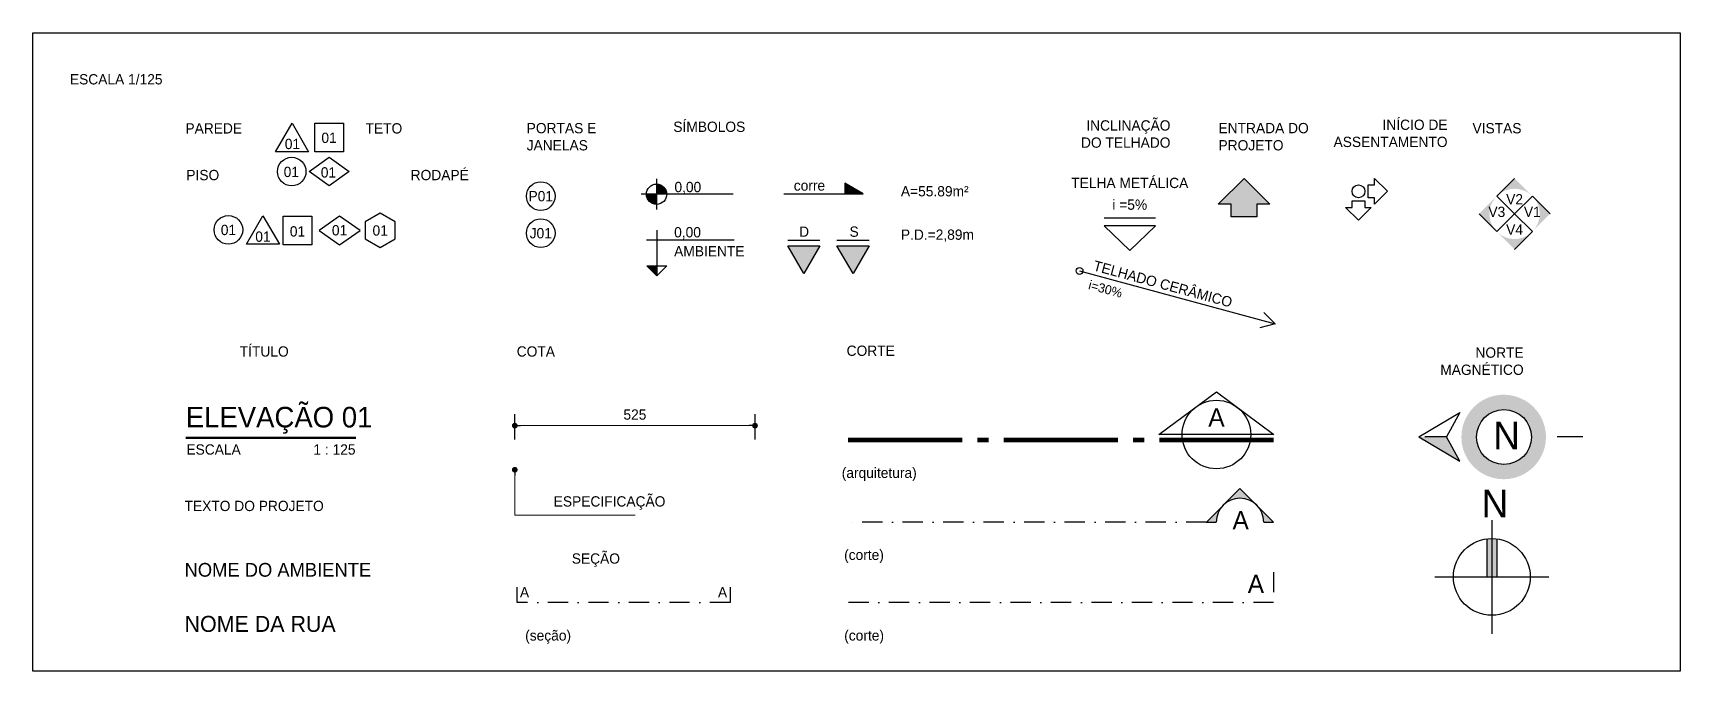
# Model space of a CAD drawing. Header units: centimetres. Extents: x 0 to 779865, y -139216 to 99734.
# Drawn here: x 40301 to 43900, y -67672 to -66277 of the extents above; entities that cross this region are included whole.
import ezdxf
from ezdxf.enums import TextEntityAlignment as Align

# ---------------------------------------------------------------- set-up
doc = ezdxf.new("R2010")
doc.units = ezdxf.units.CM
doc.header["$LTSCALE"] = 4
doc.linetypes.add('DASHDOT', pattern=[25.4, 12.7, -6.35, 0, -6.35])
for name, color, linetype in [('B-CORTE', 4, 'DASHDOT'), ('B-COTAS', 1, 'Continuous'), ('B-SIMBOLOS', 2, 'Continuous'), ('C-TEXTO-02', 2, 'Continuous')]:
    doc.layers.add(name, color=color, linetype=linetype)
doc.layers.add('C-TEXTO-01', color=2, linetype='Continuous', lineweight=20)
doc.layers.add('C-TEXTO-03', color=2, linetype='Continuous', lineweight=20)
doc.styles.add('Esc.125', font='ERASLGHT.TTF', dxfattribs={"height": 22.5})
doc.styles.add('RSA', font='arial.ttf')
doc.styles.add('S0', font='ERASDEMI.TTF')
doc.styles.add('S1', font='romans.shx', dxfattribs={"height": 100})
doc.styles.add('S2', font='romans.shx', dxfattribs={"height": 0.2})
doc.styles.add('Símbolos', font='ERASLGHT.TTF')
doc.dimstyles.new('ARQ125', dxfattribs={"dimscale": 100, "dimtxt": 22.5, "dimasz": 0.125, "dimexe": 0.25, "dimexo": 0.25, "dimgap": 0.125, "dimtad": 1, "dimzin": 12, "dimdsep": 46, "dimtxsty": 'Esc.125', "dimblk1": 'DOT', "dimblk2": 'DOT', "dimsah": 1, "dimcen": 0.5, "dimclrd": 256, "dimclre": 256, "dimclrt": 2, "dimadec": 0, "dimazin": 0, "dimtfac": 1, "dimtix": 1, "dimtmove": 2, "dimatfit": 3, "dimldrblk": 'DOT', "dimfxl": 0.3, "dimfxlon": 1, "dimtolj": 1, "dimtzin": 12, "dimlwd": 9, "dimarcsym": 0})

msp = doc.modelspace()

# ---------------------------------------------------------------- texts
at = {"layer": 'B-COTAS', "color": 2, "insert": (41438.774, -67289.944), "char_height": 22.5, "width": 3.637978807091713e-12, "attachment_point": 1, "style": 'Esc.125'}
msp.add_mtext('ESPECIFICAÇÃO', dxfattribs=at)
at = {"layer": 'C-TEXTO-01', "char_height": 22.5, "attachment_point": 7, "style": 'Esc.125'}
for s, insert in [('corre', (41963.393, -66622.053)), ('A=55.89m²', (42197.483, -66634.628)), ('P.D.=2,89m', (42197.483, -66733.394))]:
    msp.add_mtext(s, dxfattribs=dict(at, insert=insert))
at = {"layer": 'C-TEXTO-01', "attachment_point": 1, "style": 'Esc.125'}
for s, insert, char_height, width in [('TEXTO DO PROJETO', (40632.068, -67299.838), 22.5, 489.76097), ('A', (42922.192, -67322.498), 40, 56.42328), ('A', (42955.452, -67461.561), 40, 56.42328)]:
    msp.add_mtext(s, dxfattribs=dict(at, insert=insert, char_height=char_height, width=width))
at = {"layer": 'C-TEXTO-02', "insert": (40634.522, -67153.333), "char_height": 45, "attachment_point": 7, "style": 'Esc.125'}
msp.add_mtext('ELEVAÇÃO 01', dxfattribs=at)
at = {"layer": 'C-TEXTO-02', "attachment_point": 1}
for s, insert, char_height, width, style in [('ESCALA                   1 : 125', (40636.14, -67176.443), 22.5, 506.3525, 'Esc.125'), ('NOME DO AMBIENTE', (40632.068, -67435.798), 30, 489.76097, 'Símbolos')]:
    msp.add_mtext(s, dxfattribs=dict(at, insert=insert, char_height=char_height, width=width, style=style))
at = {"layer": 'C-TEXTO-03', "attachment_point": 1}
for s, insert, char_height, width, style in [('A', (41364.945, -67488.528), 22.5, 25.73877, 'Esc.125'), ('A', (41797.757, -67488.528), 22.5, 25.73877, 'Esc.125'), ('NOME DA RUA', (40632.068, -67551.491), 35, 489.76097, 'Símbolos')]:
    msp.add_mtext(s, dxfattribs=dict(at, insert=insert, char_height=char_height, width=width, style=style))
at = {"layer": 'DEFPOINTS', "color": 9, "insert": (40381.532, -66389.846), "char_height": 22.5, "attachment_point": 7, "style": 'Esc.125'}
msp.add_mtext('ESCALA 1/125', dxfattribs=at)
at = {"layer": 'DEFPOINTS', "char_height": 22.5, "width": 225.64392, "attachment_point": 3, "style": 'Esc.125'}
for s, insert in [('\\A1;\\pxql;PAREDE', (40859.638, -66474.326)), ('\\A1;\\pxql;TETO', (41253.222, -66474.326)), ('\\A1;\\pxql;PORTAS E JANELAS', (41605.368, -66473.819)), ('\\A1;SÍMBOLOS', (41857.383, -66470.804)), ('INCLINAÇÃO\\PDO TELHADO', (42786.626, -66467.893)), ('\\pxql;ENTRADA DO\\PPROJETO', (43117.196, -66473.763)), ('INÍCIO DE \\PASSENTAMENTO', (43392.107, -66466.423)), ('{\\fAvantGarde Bk BT|b0|i0|c0|p34;VISTAS}', (43553.658, -66474.053)), ('\\A1;\\pxql;{\\fAvantGarde Bk BT|b0|i0|c0|p34;PISO}', (40861.649, -66576.391)), ('\\A1;RODAPÉ', (41253.222, -66576.391)), ('\\A1;{\\fAvantGarde Bk BT|b0|i0|c0|p34;TÍTULO}', (40859.638, -66962.105)), ('\\A1;\\pxql;COTA ', (41583.603, -66962.105)), ('{\\fAvantGarde Bk BT|b0|i0|c0|p34;CORTE }', (42184.227, -66960.541)), ('NORTE MAGNÉTICO', (43558.414, -66964.599)), ('{\\fAvantGarde Bk BT|b0|i0|c0|p34;(arquitetura)}', (42232.097, -67227.398)), ('{\\fAvantGarde Bk BT|b0|i0|c0|p34;SEÇÃO}', (41583.603, -67414.851)), ('{\\fAvantGarde Bk BT|b0|i0|c0|p34;(corte)}', (42160.363, -67406.773)), ('(seção)', (41476.734, -67582.93)), ('{\\fAvantGarde Bk BT|b0|i0|c0|p34;(corte)}', (42160.585, -67582.93))]:
    msp.add_mtext(s, dxfattribs=dict(at, insert=insert))

# ---------------------------------------------------------------- blocks, each defined once
blk = doc.blocks.new('PADRÃO - ESPECIFICAÇÕES')
blk.add_lwpolyline([(-168, 276), (-24, 26), (-312, 26), (-168, 276)])
for points in [[(31, 276), (281, 276), (281, 26), (31, 26)], [(-19, -147), (156, -22), (331, -147), (156, -272)]]:
    blk.add_lwpolyline(points, close=True)
blk.add_circle((-171, -147), 125)
at = {"style": 'S1'}
for tag, p in [('PAREDE', (-164, 50)), ('TETO', (156, 103)), ('PISO', (-151, -195)), ('RODAPÉ', (156, -217))]:
    blk.add_attdef(tag, text='', height=100, dxfattribs=at).set_placement(p, align=Align.CENTER)
blk = doc.blocks.new('*U32')
blk.add_lwpolyline([(0.288, 0), (-0.288, 0), (0, 0.498)], close=True)
at = {"style": 'S2'}
blk.add_attdef('PAREDE', text='', height=0.2, dxfattribs=at).set_placement((0, 0.041), align=Align.CENTER)
blk = doc.blocks.new('PADRÃO - PISO')
blk.add_circle((0, 0), 0.25)
at = {"style": 'S2'}
blk.add_attdef('PISO', text='', height=0.2, dxfattribs=at).set_placement((0, -0.092), align=Align.CENTER)
blk = doc.blocks.new('PADRÃO - TETO')
blk.add_lwpolyline([(-0.25, -0.25), (-0.25, 0.25), (0.25, 0.25), (0.25, -0.25)], close=True)
at = {"style": 'S2'}
blk.add_attdef('TETO', text='', height=0.2, dxfattribs=at).set_placement((0, -0.105), align=Align.CENTER)
blk = doc.blocks.new('*U45')
blk.add_lwpolyline([(0.359, 0.25), (0, 0.5), (0, 0.5), (-0.359, 0.25), (-0.359, 0.25), (0, 0), (0.359, 0.25)])
at = {"style": 'S2'}
blk.add_attdef('RODAPÉ', text='', height=0.2, dxfattribs=at).set_placement((0, 0.145), align=Align.CENTER)
blk = doc.blocks.new('PADRÃO - DIVERSOS')
blk.add_lwpolyline([(0, 0.3), (-0.26, 0.15), (-0.26, -0.15), (0, -0.3), (0.26, -0.15), (0.26, 0.15)], close=True)
at = {"style": 'S2'}
blk.add_attdef('DIVERSOS', text='', height=0.2, dxfattribs=at).set_placement((0, -0.092), align=Align.CENTER)
blk = doc.blocks.new('*U42')
blk.add_hatch(color=256).paths.add_polyline_path([(0.485, 0.485), (0.97, 0), (0.485, -0.485, 0.414214)])
for p, q in [((0.485, 0.485), (0, 0)), ((0.97, 0), (0.485, 0.485)), ((0, 0), (0.485, -0.485))]:
    blk.add_line(p, q)
at = {"layer": 'B-SIMBOLOS', "style": 'S2'}
blk.add_attdef('V1-V2-V3-V4', text='', height=0.2, dxfattribs=at).set_placement((0.485, -0.086), align=Align.CENTER)
blk = doc.blocks.new('*U29')
blk.add_hatch(color=256).paths.add_polyline_path([(0.485, -0.485), (0, -0.97), (-0.485, -0.485, 0.414214)])
for p, q in [((0, 0), (-0.485, -0.485)), ((0.485, -0.485), (0, 0)), ((0, -0.97), (0.485, -0.485))]:
    blk.add_line(p, q)
at = {"layer": 'B-SIMBOLOS', "style": 'S2'}
blk.add_attdef('V1-V2-V3-V4', text='', height=0.2, dxfattribs=at).set_placement((0, -0.571), align=Align.CENTER)
blk = doc.blocks.new('*U30')
blk.add_hatch(color=256).paths.add_polyline_path([(-0.485, -0.485), (-0.97, 0), (-0.485, 0.485, 0.414214)])
for p, q in [((0, 0), (-0.485, 0.485)), ((-0.485, -0.485), (0, 0)), ((-0.97, 0), (-0.485, -0.485))]:
    blk.add_line(p, q)
at = {"layer": 'B-SIMBOLOS', "style": 'S2'}
blk.add_attdef('V1-V2-V3-V4', text='', height=0.2, dxfattribs=at).set_placement((-0.485, -0.086), align=Align.CENTER)
blk = doc.blocks.new('*U31')
blk.add_hatch(color=256).paths.add_polyline_path([(-0.485, 0.485), (0, 0.97), (0.485, 0.485, 0.414214)])
for p, q in [((0, 0.97), (-0.485, 0.485)), ((-0.485, 0.485), (0, 0)), ((0, 0), (0.485, 0.485))]:
    blk.add_line(p, q)
at = {"layer": 'B-SIMBOLOS', "style": 'S2'}
blk.add_attdef('V1-V2-V3-V4', text='', height=0.2, dxfattribs=at).set_placement((0, 0.399), align=Align.CENTER)
blk = doc.blocks.new('*U21')
h = blk.add_hatch(color=256)
h.paths.add_polyline_path([(0.269, 0.178), (0.269, 0), (0.447, 0, 0.414214)])
h.paths.add_polyline_path([(0.269, 0), (0.091, 0, 0.414214), (0.269, -0.178)])
for p, q in [((1.61, 0), (0, 0)), ((0.269, 0.269), (0.269, -0.269))]:
    blk.add_line(p, q)
blk.add_circle((0.269, 0), 0.178)
at = {"style": 'S2'}
blk.add_attdef('NÍVEL', (0.582, 0.036), '', height=0.2, dxfattribs=at)
blk = doc.blocks.new('PADRÃO - NIVEL AMBIENTE1')
blk.add_hatch(color=256).paths.add_polyline_path([(0.269, -0.447), (0.095, -0.447), (0.269, -0.62)])
for p, q in [((0.269, 0.178), (0.269, -0.62)), ((1.621, 0), (0.091, 0)), ((0.269, -0.62), (0.095, -0.447)), ((0.095, -0.447), (0.443, -0.447)), ((0.269, -0.62), (0.443, -0.447))]:
    blk.add_line(p, q)
at = {"style": 'S2'}
for tag, p in [('NÍVEL', (0.572, 0.051)), ('AMBIENTE', (0.572, -0.28))]:
    blk.add_attdef(tag, p, '', height=0.2, dxfattribs=at)
blk = doc.blocks.new('*U33')
blk.add_line((-0.45, 0.573), (0.45, 0.573))
blk.add_lwpolyline([(0, 0), (0.45, 0.433), (-0.45, 0.433)], close=True)
at = {"style": 'S2'}
for tag, p in [('COBERTURA', (0, 1.092)), ('INCLINAÇÃO', (0, 0.713))]:
    blk.add_attdef(tag, text='', height=0.2, dxfattribs=at).set_placement(p, align=Align.CENTER)
blk = doc.blocks.new('*U48')
blk.add_line((-1779.84, 292.55), (-1792.34, 292.55))
blk.add_lwpolyline([(-1786.09, 279.72), (-1792.34, 290.55), (-1779.84, 290.55)], close=True)
at = {"layer": 'C-TEXTO-01', "style": 'Símbolos'}
blk.add_text('S', height=4, dxfattribs=at).set_placement((-1787.45, 294.03))
blk = doc.blocks.new('*U47')
blk.add_line((6.25, 12.83), (-6.25, 12.83))
blk.add_lwpolyline([(0, 0), (-6.25, 10.83), (6.25, 10.83)], close=True)
at = {"layer": 'C-TEXTO-01', "style": 'Símbolos'}
blk.add_text('D', height=4, dxfattribs=at).set_placement((-1.82, 14.31))
blk = doc.blocks.new('DOT')
at = {"color": 0, "linetype": 'ByBlock'}
blk.add_line((-0.5, 0), (-1, 0), dxfattribs=at)
at = {"color": 0, "linetype": 'ByBlock', "const_width": 0.5}
blk.add_lwpolyline([(-0.25, 0, 1), (0.25, 0, 1)], format="xyb", close=True, dxfattribs=at)
blk = doc.blocks.new('*D52')
at = {"layer": 'B-COTAS', "lineweight": -2, "transparency": 16777216}
for p, q in [((41353.7, -67165.6), (41353.7, -67110.6)), ((41878.7, -67165.6), (41878.7, -67110.6))]:
    blk.add_line(p, q, dxfattribs=at)
at = {"layer": 'B-COTAS', "lineweight": 9, "transparency": 16777216}
blk.add_line((41366.2, -67135.6), (41866.2, -67135.6), dxfattribs=at)
at = {"layer": 'DEFPOINTS', "color": 0, "transparency": 16777216}
for p in [(41878.7, -67135.6), (41353.7, -67331.3), (41878.7, -67331.3)]:
    blk.add_point(p, dxfattribs=at)
at = {"layer": 'B-COTAS', "lineweight": 9, "transparency": 16777216, "xscale": 12.5, "yscale": 12.5, "zscale": 12.5, "rotation": 180}
blk.add_blockref('DOT', (41353.7, -67135.6), dxfattribs=at)
at = {"layer": 'B-COTAS', "lineweight": 9, "transparency": 16777216, "xscale": 12.5, "yscale": 12.5, "zscale": 12.5}
blk.add_blockref('DOT', (41878.7, -67135.6), dxfattribs=at)
at = {"layer": 'B-COTAS', "color": 2, "transparency": 16777216, "insert": (41616.2, -67111.5), "char_height": 22.5, "attachment_point": 5, "style": 'Esc.125'}
blk.add_mtext('\\A1;525', dxfattribs=at)
blk = doc.blocks.new('_Dot')
at = {"color": 0, "linetype": 'ByBlock', "lineweight": -2}
blk.add_line((-0.5, 0), (-1, 0), dxfattribs=at)
at = {"color": 0, "linetype": 'ByBlock', "const_width": 0.5}
blk.add_lwpolyline([(-0.25, 0, 1), (0.25, 0, 1)], format="xyb", close=True, dxfattribs=at)
blk = doc.blocks.new('A$C114277C9')
h = blk.add_hatch(color=256)
h.dxf.hatch_style = 1
h.paths.add_polyline_path([(852, 148), (852, 0), (1109, 0)])
for p, q in [((0, 0), (1109, 0)), ((1109, 0), (852, 148)), ((852, 148), (852, 0))]:
    blk.add_line(p, q)
blk = doc.blocks.new('JANELA')
blk.add_circle((0, 0), 31.2)
at = {"color": 7, "style": 'RSA'}
blk.add_attdef('J', text='', height=20, dxfattribs=at).set_placement((0, 0), align=Align.MIDDLE_CENTER)
blk = doc.blocks.new('SENTIDO INCL')
for p, q in [((0, 0), (295, 0)), ((295, 0), (275.1, 11.5)), ((295, 0), (275.1, -11.5))]:
    blk.add_line(p, q)
blk.add_circle((0, 0), 5)
at = {"color": 7, "style": 'RSA'}
for tag, p in [('SENTIDO', (17.9, 6)), ('INCLINAÇÃO', (18.3, -22.1))]:
    blk.add_attdef(tag, p, '', height=15, dxfattribs=at)
blk = doc.blocks.new('*U28')
for p, q in [((-0.5, 0.25), (0, 0.75)), ((0, 0.75), (0.5, 0.25)), ((-0.25, 0.25), (-0.5, 0.25)), ((-0.25, 0), (-0.25, 0.25)), ((0.25, 0), (-0.25, 0)), ((0.5, 0.25), (0.25, 0.25)), ((0.25, 0.25), (0.25, 0))]:
    blk.add_line(p, q)
blk = doc.blocks.new('*U41')
for p, q in [((0.187, -0.125), (0.187, 0.125)), ((0.187, 0.125), (0.312, 0.125)), ((0.312, 0.25), (0.562, 0)), ((0.312, 0.125), (0.312, 0.25)), ((0.562, 0), (0.312, -0.25)), ((0, -0.562), (-0.25, -0.313)), ((-0.25, -0.313), (-0.125, -0.313)), ((-0.125, -0.313), (-0.125, -0.187)), ((-0.125, -0.187), (0.125, -0.187)), ((0.25, -0.313), (0, -0.562)), ((0.125, -0.187), (0.125, -0.313)), ((0.125, -0.313), (0.25, -0.313)), ((0.312, -0.125), (0.187, -0.125)), ((0.312, -0.25), (0.312, -0.125))]:
    blk.add_line(p, q)
blk.add_circle((0, 0), 0.125)
blk = doc.blocks.new('*U40')
blk.add_lwpolyline([(40.25, 5.28), (46.53, 0.6), (33.97, 0.6)], close=True)
at = {"ltscale": 0.7, "const_width": 0.5}
for points in [[(12.5, 0), (0, 0)], [(15.37, 0), (14.12, 0)], [(29.5, 0), (17, 0)], [(32.37, 0), (31.12, 0)], [(46.5, 0), (34, 0)]]:
    blk.add_lwpolyline(points, dxfattribs=at)
blk.add_circle((40.25, 0.6), 3.75)
at = {"style": 'S0'}
blk.add_attdef('LETRA_CORTE', text='', height=2, dxfattribs=at).set_placement((40.25, 2.48), align=Align.MIDDLE_CENTER)
blk = doc.blocks.new('A$C7EF14637')
at = {"layer": 'B-SIMBOLOS'}
h = blk.add_hatch(color=251, dxfattribs=at)
h.dxf.hatch_style = 1
h.set_gradient(color1=(90, 98, 114), color2=(235, 235, 235), tint=0.01, name='INVCYLINDER')
h.paths.add_polyline_path([(48.32, -14.64, 1), (25.76, 14.63, 1)])
h.paths.add_polyline_path([(27.68, 12.14, -1), (46.4, -12.15, -1)], flags=16)
h.paths.add_polyline_path([(29.67, 9.56, -1), (44.42, -9.58, -1)], flags=0)
h.paths.add_polyline_path([(35.01, -8.05), (33.9, -6.62), (37.87, 5.17), (29.68, -1.14), (28.69, 0.14), (39.1, 8.16), (40.16, 6.77), (36.19, -5.04), (44.39, 1.29), (45.41, -0.04)], flags=0)
h = blk.add_hatch(color=251, dxfattribs=at)
h.dxf.hatch_style = 1
h.set_gradient(color1=(90, 98, 114), color2=(235, 235, 235), tint=0.01, name='INVCYLINDER')
h.paths.add_polyline_path([(46.4, -12.15, 1), (27.68, 12.14, 1)])
h.paths.add_polyline_path([(29.67, 9.56, -1), (44.42, -9.58, -1)], flags=16)
h.paths.add_polyline_path([(35.01, -8.05), (33.9, -6.62), (37.87, 5.17), (29.68, -1.14), (28.69, 0.14), (39.1, 8.16), (40.16, 6.77), (36.19, -5.04), (44.39, 1.29), (45.41, -0.04)], flags=0)
blk.add_hatch(color=256, dxfattribs=at).paths.add_polyline_path([(0, 0), (17.83, -10.63), (12.08, 0)])
for p, q in [((0, 0), (17.83, 10.63)), ((17.83, 10.63), (12.08, 0)), ((0, 0), (17.83, -10.63)), ((12.08, 0), (2.63, 0)), ((17.83, -10.63), (12.08, 0)), ((71.68, 0), (60.42, 0))]:
    blk.add_line(p, q, dxfattribs=at)
blk.add_circle((37.16, -0.02), 11.99, dxfattribs=at)
at = {"layer": 'C-TEXTO-03', "insert": (32.52, 6.64), "char_height": 12, "width": 11.9206, "attachment_point": 1, "style": 'Símbolos'}
blk.add_mtext('N', dxfattribs=at)
blk = doc.blocks.new('A$C6AB97AFF')
at = {"layer": 'B-SIMBOLOS'}
h = blk.add_hatch(color=252, dxfattribs=at)
h.set_gradient(color1=(132, 132, 132), one_color=1, tint=1, name='INVCURVED')
h.paths.add_polyline_path([(2.19, 16.65, 0.032761), (0, 16.79), (0, 0), (2.19, 0)])
h.paths.add_polyline_path([(0, 16.79, 0.032761), (-2.19, 16.65), (-2.19, 0), (0, 0)])
for p, q in [((0, 24.86), (0, -24.86)), ((-2.19, 16.65), (-2.19, 0)), ((2.19, 16.65), (2.19, 0)), ((-24.86, 0), (24.86, 0))]:
    blk.add_line(p, q, dxfattribs=at)
blk.add_circle((0, 0), 16.79, dxfattribs=at)
at = {"layer": 'C-TEXTO-03', "insert": (-4.41, 38.08), "char_height": 12, "width": 11.9206, "attachment_point": 1, "style": 'Símbolos'}
blk.add_mtext('N', dxfattribs=at)
blk = doc.blocks.new('A$C4B335074')
at = {"layer": 'B-CORTE', "linetype": 'Continuous'}
h = blk.add_hatch(color=256, dxfattribs=at)
h.paths.add_polyline_path([(14.71, 14.71), (7.35, 7.35, -0.414214), (22.06, 7.35)])
h.paths.add_polyline_path([(22.06, 7.35, -0.198912), (25.11, 0), (29.42, 0)])
h.paths.add_polyline_path([(7.35, 7.35), (0, 0), (4.31, 0, -0.198912)])
for p, q in [((14.71, 14.71), (0, 0)), ((29.42, 0), (14.71, 14.71)), ((0, 0), (4.31, 0)), ((25.11, 0), (29.42, 0))]:
    blk.add_line(p, q, dxfattribs=at)
at = {"layer": 'B-CORTE', "linetype": 'Continuous', "ltscale": 0.4}
blk.add_arc((14.71, 0), 10.4, 0, 180, dxfattribs=at)

# ---------------------------------------------------------------- dimensions: what is measured, and where the dimension line sits
at = {"layer": 'B-COTAS'}
dim = msp.add_linear_dim(base=(41878.747, -67135.577), p1=(41353.747, -67331.286), p2=(41878.747, -67331.343), dimstyle='ARQ125', override={"dimtxsty": 'Esc.125'}, dxfattribs=at)
dim.commit()
dim.dimension.update_dxf_attribs({"geometry": '*D52', "text_midpoint": (41616.247, -67111.481)})

# ---------------------------------------------------------------- hatches: boundary and pattern name
at = {"layer": 'B-SIMBOLOS'}
h = msp.add_hatch(color=256, dxfattribs=at)
h.dxf.hatch_style = 1
h.paths.add_polyline_path([(42947.439, -66594.978), (42891.189, -66651.228), (42919.314, -66651.228), (42919.314, -66679.353), (42975.564, -66679.353), (42975.564, -66651.228), (43003.689, -66651.228)])
h = msp.add_hatch(color=256, dxfattribs=at)
h.dxf.hatch_style = 1
h.paths.add_polyline_path([(42020.493, -66742.253), (41950.18, -66742.253), (41985.336, -66803.145)])
h = msp.add_hatch(color=256, dxfattribs=at)
h.dxf.hatch_style = 1
h.paths.add_polyline_path([(42128.003, -66742.266), (42057.691, -66742.266), (42092.847, -66803.158)])

# ---------------------------------------------------------------- linework, layer by layer
at = {"layer": 'B-CORTE', "ltscale": 0.87}
msp.add_line((42865.005, -67346.338), (42082.083, -67346.338), dxfattribs=at)
for points in [[(41824.269, -67489.06), (41824.269, -67522.494), (41359.269, -67522.494), (41359.269, -67489.06)], [(43012.083, -67455.626), (43012.083, -67522.494), (42082.083, -67522.494)]]:
    msp.add_lwpolyline(points, dxfattribs=at)
at = {"layer": 'C-TEXTO-01', "const_width": 5}
msp.add_lwpolyline([(40634.522, -67161.951), (41006.874, -67161.951)], dxfattribs=at)
at = {"layer": 'DEFPOINTS', "color": 9}
msp.add_lwpolyline([(40300.736, -66276.898), (43900.233, -66276.898), (43900.233, -67672.183), (40300.736, -67672.183)], close=True, dxfattribs=at)

# ---------------------------------------------------------------- block references
at = {"layer": 'B-CORTE', "xscale": 5, "yscale": 5, "zscale": 5}
msp.add_blockref('A$C4B335074', (42865.005, -67346.338), dxfattribs=at)
at = {"layer": 'B-SIMBOLOS'}
ref = msp.add_blockref('PADRÃO - ESPECIFICAÇÕES', (40908.951, -66543.266), dxfattribs=dict(at, xscale=0.2500000000509317, yscale=0.2500000000509317, zscale=0.2500000000509317))
ref.add_attrib('RODAPÉ', '01', dxfattribs={"layer": 'C-TEXTO-01', "height": 22.5, "style": 'Símbolos'}).set_placement((40946.515, -66593.102), align=Align.CENTER)
ref.add_attrib('TETO', '01', dxfattribs={"layer": 'C-TEXTO-01', "height": 22.5, "style": 'Símbolos'}).set_placement((40947.84, -66517.432), align=Align.CENTER)
ref.add_attrib('PISO', '01', dxfattribs={"layer": 'C-TEXTO-01', "height": 22.5, "style": 'Símbolos'}).set_placement((40865.424, -66591.996), align=Align.CENTER)
ref.add_attrib('PAREDE', '01', dxfattribs={"layer": 'C-TEXTO-01', "height": 22.5, "style": 'Símbolos'}).set_placement((40867.836, -66530.884), align=Align.CENTER)
ref = msp.add_blockref('*U33', (42697.687, -66752.694), dxfattribs=dict(at, xscale=125, yscale=125, zscale=125))
ref.add_attrib('COBERTURA', 'TELHA METÁLICA', dxfattribs={"layer": 'C-TEXTO-01', "height": 22.5, "style": 'Símbolos'}).set_placement((42697.687, -66616.174), align=Align.CENTER)
ref.add_attrib('INCLINAÇÃO', 'i =5%', dxfattribs={"layer": 'C-TEXTO-01', "height": 22.5, "style": 'Símbolos'}).set_placement((42697.687, -66663.564), align=Align.CENTER)
ref = msp.add_blockref('JANELA', (41410.487, -66633.797), dxfattribs=dict(at, xscale=1.00446428572468, yscale=1.00446428572468, zscale=1.00446428572468))
ref.add_attrib('J', 'P01', dxfattribs={"layer": 'C-TEXTO-01', "color": 1, "height": 22.5, "style": 'Símbolos'}).set_placement((41410.489, -66633.795), align=Align.MIDDLE_CENTER)
ref = msp.add_blockref('*U21', (41629.921, -66629.537), dxfattribs=dict(at, xscale=125, yscale=125, zscale=125))
ref.add_attrib('NÍVEL', '0,00', (41702.64, -66625.053), dxfattribs={"layer": 'C-TEXTO-01', "height": 22.5, "style": 'Esc.125'})
for name, p, xscale, yscale, zscale in [('A$C114277C9', (41941.666, -66628.455), 0.15625, 0.15625, 0.15625), ('*U28', (42947.439, -66679.353), 112.5, 112.5, 112.5), ('*U41', (43197.416, -66623.103), 112.5, 112.5, 112.5), ('*U47', (41985.336, -66803.145), 5.625, 5.625, 5.625), ('*U48', (52139.63, -68376.594), 5.625, 5.625, 5.625)]:
    msp.add_blockref(name, p, dxfattribs=dict(at, xscale=xscale, yscale=yscale, zscale=zscale))
ref = msp.add_blockref('*U31', (43538.611, -66672.567), dxfattribs=dict(at, xscale=80, yscale=80, zscale=80))
ref.add_attrib('V1-V2-V3-V4', 'V2', dxfattribs={"layer": 'C-TEXTO-01', "height": 22.5, "style": 'Símbolos'}).set_placement((43538.611, -66640.619), align=Align.MIDDLE_CENTER)
ref = msp.add_blockref('*U30', (43538.611, -66672.567), dxfattribs=dict(at, xscale=80, yscale=80, zscale=80))
ref.add_attrib('V1-V2-V3-V4', 'V3', dxfattribs={"layer": 'C-TEXTO-01', "height": 22.5, "style": 'Símbolos'}).set_placement((43499.816, -66679.414), align=Align.CENTER)
ref = msp.add_blockref('*U42', (43538.611, -66672.567), dxfattribs=dict(at, xscale=80, yscale=80, zscale=80))
ref.add_attrib('V1-V2-V3-V4', 'V1', dxfattribs={"layer": 'C-TEXTO-01', "height": 22.5, "style": 'Símbolos'}).set_placement((43577.405, -66679.414), align=Align.CENTER)
ref = msp.add_blockref('PADRÃO - PISO', (40727.945, -66707.46), dxfattribs=dict(at, xscale=125, yscale=125, zscale=125))
ref.add_attrib('PISO', '01', dxfattribs={"layer": 'C-TEXTO-01', "height": 22.5, "style": 'Símbolos'}).set_placement((40727.945, -66718.908), align=Align.CENTER)
ref = msp.add_blockref('*U32', (40803.368, -66738.71), dxfattribs=dict(at, xscale=125, yscale=125, zscale=125))
ref.add_attrib('PAREDE', '01', dxfattribs={"layer": 'C-TEXTO-01', "height": 22.5, "style": 'Símbolos'}).set_placement((40803.368, -66733.527), align=Align.CENTER)
ref = msp.add_blockref('PADRÃO - TETO', (40878.861, -66708.905), dxfattribs=dict(at, xscale=125, yscale=125, zscale=125))
ref.add_attrib('TETO', '01', dxfattribs={"layer": 'C-TEXTO-01', "height": 22.5, "style": 'Símbolos'}).set_placement((40878.861, -66722.08), align=Align.CENTER)
ref = msp.add_blockref('*U45', (40970.801, -66740.155), dxfattribs=dict(at, xscale=125, yscale=125, zscale=125))
ref.add_attrib('RODAPÉ', '01', dxfattribs={"layer": 'C-TEXTO-01', "height": 22.5, "style": 'Símbolos'}).set_placement((40970.801, -66719.611), align=Align.CENTER)
ref = msp.add_blockref('PADRÃO - DIVERSOS', (41059.576, -66708.659), dxfattribs=dict(at, xscale=125, yscale=125, zscale=125))
ref.add_attrib('DIVERSOS', '01', dxfattribs={"layer": 'C-TEXTO-01', "height": 22.5, "style": 'Símbolos'}).set_placement((41059.576, -66720.107), align=Align.CENTER)
ref = msp.add_blockref('JANELA', (41410.487, -66714.785), dxfattribs=dict(at, xscale=1.00446428572468, yscale=1.00446428572468, zscale=1.00446428572468))
ref.add_attrib('J', 'J01', dxfattribs={"layer": 'C-TEXTO-01', "color": 1, "height": 22.5, "style": 'Símbolos'}).set_placement((41410.489, -66714.783), align=Align.MIDDLE_CENTER)
ref = msp.add_blockref('*U29', (43538.611, -66672.567), dxfattribs=dict(at, xscale=80, yscale=80, zscale=80))
ref.add_attrib('V1-V2-V3-V4', 'V4', dxfattribs={"layer": 'C-TEXTO-01', "height": 22.5, "style": 'Símbolos'}).set_placement((43538.611, -66718.209), align=Align.CENTER)
ref = msp.add_blockref('PADRÃO - NIVEL AMBIENTE1', (41630.465, -66730.333), dxfattribs=dict(at, xscale=125, yscale=125, zscale=125))
ref.add_attrib('NÍVEL', '0,00', (41701.977, -66723.957), dxfattribs={"layer": 'C-TEXTO-01', "height": 22.5, "style": 'Símbolos'})
ref.add_attrib('AMBIENTE', 'AMBIENTE', (41701.977, -66765.37), dxfattribs={"layer": 'C-TEXTO-01', "height": 22.5, "style": 'Símbolos'})
ref = msp.add_blockref('SENTIDO INCL', (42587.957, -66797.411), dxfattribs=dict(at, xscale=1.499999999951057, yscale=1.499999999951057, zscale=1.499999999951057, rotation=344.8662196923002))
ref.add_attrib('INCLINAÇÃO', 'i=30%', (42605.728, -66836.567), dxfattribs={"layer": 'C-TEXTO-01', "height": 20, "rotation": 344.86622, "style": 'Símbolos'})
ref.add_attrib('SENTIDO', 'TELHADO CERÂMICO', (42616.186, -66795.78), dxfattribs={"layer": 'C-TEXTO-01', "height": 22.5, "rotation": 344.86622, "style": 'Símbolos'})
ref = msp.add_blockref('*U40', (42082.083, -67166.962), dxfattribs=dict(at, xscale=20, yscale=20, zscale=20))
ref.add_attrib('LETRA_CORTE', 'A', dxfattribs={"layer": 'C-TEXTO-01', "lineweight": -2, "height": 40, "style": 'Símbolos'}).set_placement((42887.083, -67117.462), align=Align.MIDDLE_CENTER)
at = {"layer": 'C-TEXTO-03', "xscale": 5, "yscale": 5, "zscale": 5}
for name, p in [('A$C7EF14637', (43329.607, -67160.33)), ('A$C6AB97AFF', (43488.82, -67466.299))]:
    msp.add_blockref(name, p, dxfattribs=at)

msp.set_redraw_order([(e.dxf.handle, doc.entitydb.next_handle()) for e in msp.query("TEXT MTEXT ATTDEF DIMENSION ARC_DIMENSION")])  # texts and dimensions are drawn at this point

# ---------------------------------------------------------------- leaders
at = {"layer": 'B-COTAS', "annotation_type": 0, "has_hookline": 1, "hookline_direction": 0}
msp.add_leader([(41353.747, -67232.03), (41353.747, -67331.286), (41603.387, -67331.286)], dimstyle='ARQ125', override={"dimtxsty": 'Esc.125'}, dxfattribs=at)

doc.saveas('drawing.dxf')
